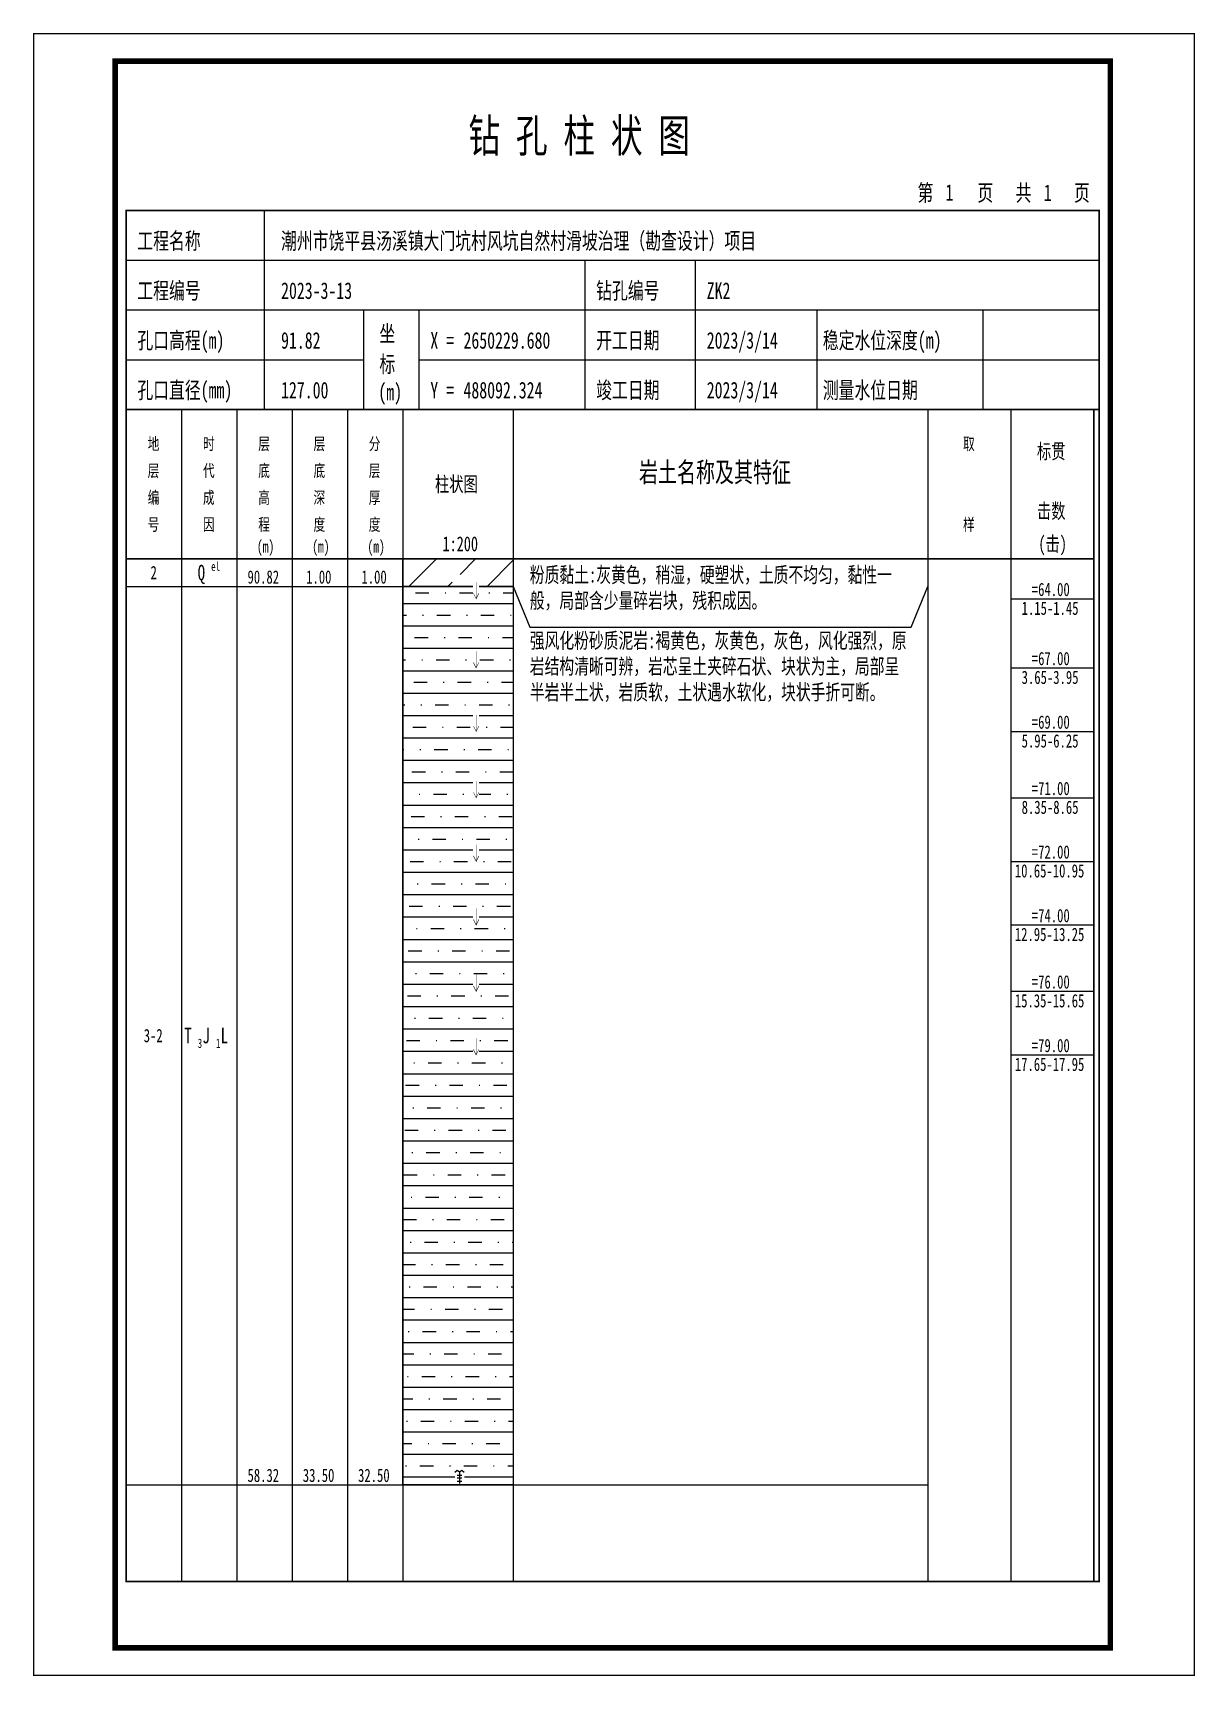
# Model space of a CAD drawing. Extents: x -17 to 4273, y -202 to 95.
# Drawn here: x 238.1 to 448.4, y -202.1 to 95.1 of the extents above; entities that cross this region are included whole.
import ezdxf
from ezdxf.enums import TextEntityAlignment as Align

# ---------------------------------------------------------------- set-up
doc = ezdxf.new("R2010")
doc.units = 0
doc.header["$MEASUREMENT"] = 0
doc.linetypes.add('DASHDOTX2', pattern=[2, 1, -0.5, 0, -0.5])
for name, color, linetype in [('GICAD_POUMIAN', 7, 'Continuous'), ('ZZT_BGBJ', 7, 'Continuous'), ('ZZT_FHD', 7, 'Continuous'), ('ZZT_TC', 7, 'Continuous')]:
    doc.layers.add(name, color=color, linetype=linetype)
doc.styles.add('BODYCONTENT', font='simfang.ttf', dxfattribs={"width": 0.7, "height": 2.8})
doc.styles.add('BODYTITLE', font='simfang.ttf', dxfattribs={"width": 0.7, "height": 3.6})
doc.styles.add('标注栏-第一列', font='', dxfattribs={"width": 0.7, "height": 3})
doc.styles.get('标注栏-第一列').set_extended_font_data('SimSun')

msp = doc.modelspace()

# ---------------------------------------------------------------- texts
at = {"layer": 'ZZT_TC', "color": 7, "style": 'BODYTITLE', "width": 0.7}
for s, height, p in [('地', 2.21, (258.87, 19.03)), ('时', 2.21, (268.87, 19.03)), ('层', 2.21, (278.87, 19.03)), ('层', 2.21, (288.87, 19.03)), ('分', 2.21, (298.87, 19.03)), ('取', 2.21, (406.37, 19.03)), ('标贯', 2.7, (419.74, 17.28)), ('岩土名称及其特征', 3.6, (347.75, 12.78)), ('层', 2.21, (258.87, 14.16)), ('代', 2.21, (268.87, 14.16)), ('底', 2.21, (278.87, 14.16)), ('底', 2.21, (288.87, 14.16)), ('层', 2.21, (298.87, 14.16)), ('柱状图', 2.7, (310.85, 11.34)), ('编', 2.21, (258.87, 9.3)), ('成', 2.21, (268.87, 9.3)), ('高', 2.21, (278.87, 9.3)), ('深', 2.21, (288.87, 9.3)), ('厚', 2.21, (298.87, 9.3)), ('击数', 2.7, (419.74, 6.48)), ('号', 2.21, (258.87, 4.43)), ('因', 2.21, (268.87, 4.43)), ('程', 2.21, (278.87, 4.43)), ('度', 2.21, (288.87, 4.43)), ('度', 2.21, (298.87, 4.43)), ('样', 2.21, (406.37, 4.43)), ('(m)', 2.213, (278.62, 0.44)), ('(m)', 2.213, (288.62, 0.44)), ('(m)', 2.213, (298.62, 0.44)), ('1:200', 2.7, (312.2, 0.54)), ('(击)', 2.7, (420, 0.54))]:
    msp.add_text(s, height=height, dxfattribs=at).set_placement(p, align=Align.BOTTOM_LEFT)
at = {"layer": 'ZZT_TC', "color": 7, "style": 'BODYCONTENT', "width": 0.7}
for s, height, p in [('2', 2.4, (259.39, -3.7)), ('Q', 2.8, (267.92, -3.9)), ('el', 1.68, (270.36, -2.22)), ('90.82', 2.4, (276.93, -4.5)), ('1.00', 2.4, (287.54, -4.5)), ('1.00', 2.4, (297.54, -4.5)), ('=64.00', 2.4, (418.81, -6.75)), ('1.15-1.45', 2.4, (416.97, -10.15)), ('=67.00', 2.4, (418.81, -19.25)), ('3.65-3.95', 2.4, (416.97, -22.65)), ('=69.00', 2.4, (418.81, -30.75)), ('5.95-6.25', 2.4, (416.97, -34.15)), ('=71.00', 2.4, (418.81, -42.75)), ('8.35-8.65', 2.4, (416.97, -46.15)), ('=72.00', 2.4, (418.81, -54.25)), ('10.65-10.95', 2.4, (415.74, -57.65)), ('=74.00', 2.4, (418.81, -65.75)), ('12.95-13.25', 2.4, (415.74, -69.15)), ('=76.00', 2.4, (418.81, -77.75)), ('15.35-15.65', 2.4, (415.74, -81.15)), ('3-2', 2.4, (258.16, -87.45)), ('T', 2.8, (265.49, -87.65)), ('J', 2.8, (268.78, -87.65)), ('L', 2.8, (272.08, -87.65)), ('3', 1.68, (267.92, -88.49)), ('1', 1.68, (271.22, -88.49)), ('=79.00', 2.4, (418.81, -89.25)), ('17.65-17.95', 2.4, (415.74, -92.65)), ('58.32', 2.4, (276.93, -167)), ('33.50', 2.4, (286.93, -167)), ('32.50', 2.4, (296.93, -167))]:
    msp.add_text(s, height=height, dxfattribs=at).set_placement(p)
at = {"layer": 'ZZT_TC', "color": 7, "char_height": 2.8, "width": 69, "attachment_point": 1, "style": 'BODYCONTENT'}
for s, insert in [('粉质黏土:灰黄色，稍湿，硬塑状，土质不均匀，黏性一般，局部含少量碎岩块，残积成因。', (328, -1.5)), ('强风化粉砂质泥岩:褐黄色，灰黄色，灰色，风化强烈，原岩结构清晰可辨，岩芯呈土夹碎石状、块状为主，局部呈半岩半土状，岩质软，土状遇水软化，块状手折可断。', (328, -13.39))]:
    msp.add_mtext(s, dxfattribs=dict(at, insert=insert))

# ---------------------------------------------------------------- blocks, each defined once
blk = doc.blocks.new('FH_QIANG_C')
blk.add_wipeout([(0, 0), (1.13, 0), (1.13, 1.61), (0, 1.61)])
at = {"layer": 'GICAD_POUMIAN', "color": 1}
for p, q in [((0, 1.4), (0.28, 1.61)), ((0.28, 1.61), (0.56, 1.41)), ((0.28, 0.28), (0.86, 0.28)), ((0.29, 1.02), (0.84, 1.02)), ((0.29, 0.68), (0.84, 0.68)), ((0.56, 1.41), (0.84, 1.61)), ((0.56, 1.41), (0.56, 0)), ((0.84, 1.61), (1.13, 1.4))]:
    blk.add_line(p, q, dxfattribs=at)
blk = doc.blocks.new('zztSLbg')
blk.add_wipeout([(-0.05, -0.11), (1.04, -0.11), (1.04, 3), (-0.05, 3)])
at = {"color": 1, "const_width": 0.1}
for points in [[(0.5, 3), (0.5, 0)], [(0, 1), (0.5, 0), (1, 1)]]:
    blk.add_lwpolyline(points, dxfattribs=at)
blk = doc.blocks.new('block2', base_point=(16.77, 229))
for p, q in [((41.77, 229), (41.77, 265)), ((16.77, 256), (192.77, 256)), ((99.77, 229), (99.77, 256)), ((119.77, 229), (119.77, 256)), ((16.77, 247), (192.77, 247)), ((59.77, 229), (59.77, 247)), ((69.77, 229), (69.77, 247)), ((141.77, 229), (141.77, 247)), ((171.77, 229), (171.77, 247)), ((16.77, 238), (59.77, 238)), ((69.77, 238), (192.77, 238))]:
    blk.add_line(p, q)
for points, const_width in [([(0, 0), (210, 0), (210, 297), (0, 297)], 0.25), ([(14.77, 5), (194.77, 5), (194.77, 292), (14.77, 292)], 1), ([(16.77, 265), (192.77, 265), (192.77, 17), (16.77, 17)], 0.3)]:
    blk.add_lwpolyline(points, close=True, dxfattribs=dict(const_width=const_width))
at = {"const_width": 0.3}
blk.add_lwpolyline([(16.77, 229), (192.77, 229)], dxfattribs=at)
at = {"style": '标注栏-第一列', "width": 0.7}
for s, height, p in [('钻 孔 柱 状 图', 6, (78.67, 275.54)), ('第', 3, (159.9, 266.7)), (' 1', 3, (163.55, 266.75)), ('页', 3, (170.73, 266.7)), ('共', 3, (177.65, 266.7)), (' 1', 3, (181.31, 266.7)), ('页', 3, (188.21, 266.7)), ('工程名称', 3, (18.77, 258)), ('潮州市饶平县汤溪镇大门坑村风坑自然村滑坡治理（勘查设计）项目', 3, (44.77, 258)), ('工程编号', 3, (18.77, 249)), ('2023-3-13', 3, (44.77, 249)), ('钻孔编号', 3, (101.77, 249)), ('ZK2', 3, (121.77, 249)), ('坐', 3, (62.56, 241.24)), ('孔口高程(m)', 3, (18.77, 240)), ('91.82', 3, (44.77, 240)), ('X =', 3, (71.77, 240)), ('2650229.680', 3, (77.77, 240)), ('开工日期', 3, (101.77, 240)), ('2023/3/14', 3, (121.77, 240)), ('稳定水位深度(m)', 3, (142.77, 240)), ('标', 3, (62.56, 235.7)), ('孔口直径(mm)', 3, (18.77, 231)), ('127.00', 3, (44.77, 231)), ('(m) ', 3, (62.37, 230.65)), ('Y =', 3, (71.77, 231)), ('488092.324', 3, (77.77, 231)), ('竣工日期', 3, (101.77, 231)), ('2023/3/14', 3, (121.77, 231)), ('测量水位日期', 3, (142.77, 231))]:
    blk.add_text(s, height=height, dxfattribs=at).set_placement(p)

# ---------------------------------------------------------------- hatches: boundary and pattern name
at = {"layer": 'ZZT_TC'}
h = msp.add_hatch(dxfattribs=at)
h.set_pattern_fill('GKFZNT', color=256, style=0)
h.set_pattern_definition([(45, (0, 0), (-7.07107, 7.07107), []), (45, (7.071, 0), (-7.07107, 7.07107), [4, -2])])
h.paths.add_polyline_path([(305, 0), (325, 0), (325, -5), (305, -5)], flags=0)
h = msp.add_hatch(dxfattribs=at)
h.set_pattern_fill('GKFSZNY', color=256, style=0)
h.set_pattern_definition([(0, (0, 0), (0, 4.05), []), (0, (3.24, 1.944), (4.05, 4.05), [0.162, -2.43, 2.43, -2.916])])
h.paths.add_polyline_path([(305, -5), (325, -5), (325, -167.5), (305, -167.5)], flags=0)

# ---------------------------------------------------------------- linework, layer by layer
at = {"layer": 'ZZT_FHD', "linetype": 'DASHDOTX2'}
msp.add_line((305, -5), (325, -5), dxfattribs=at)
at = {"layer": 'ZZT_TC'}
for p, q in [((255, 27), (255, -185)), ((265, 27), (265, -185)), ((275, 27), (275, -185)), ((285, 27), (285, -185)), ((295, 27), (295, -185)), ((305, 27), (305, -185)), ((325, 27), (325, -185)), ((400, 27), (400, -185)), ((415, 27), (415, -185)), ((430, 27), (430, -185)), ((255, -5), (265, -5)), ((265, -5), (275, -5)), ((275, -5), (285, -5)), ((285, -5), (295, -5)), ((295, -5), (305, -5)), ((325, -5), (328, -12.39)), ((397, -12.39), (400, -5)), ((415, -7.25), (430, -7.25)), ((328, -12.39), (397, -12.39)), ((415, -19.75), (430, -19.75)), ((415, -31.25), (430, -31.25)), ((415, -43.25), (430, -43.25)), ((415, -54.75), (430, -54.75)), ((415, -66.25), (430, -66.25)), ((415, -78.25), (430, -78.25)), ((415, -89.75), (430, -89.75)), ((255, -167.5), (265, -167.5)), ((265, -167.5), (275, -167.5)), ((275, -167.5), (285, -167.5)), ((285, -167.5), (295, -167.5)), ((295, -167.5), (305, -167.5)), ((305, -167.5), (325, -167.5)), ((325, -167.5), (400, -167.5))]:
    msp.add_line(p, q, dxfattribs=at)
at = {"layer": 'ZZT_TC', "color": 7, "const_width": 0.3}
msp.add_lwpolyline([(255, 0), (430, 0)], dxfattribs=at)
at = {"layer": 'ZZT_TC'}
for points in [[(305, 0), (325, 0), (325, -5), (305, -5)], [(305, -5), (325, -5), (325, -167.5), (305, -167.5)]]:
    msp.add_lwpolyline(points, close=True, dxfattribs=at)

msp.set_redraw_order([(e.dxf.handle, doc.entitydb.next_handle()) for e in msp.query("TEXT MTEXT ATTDEF DIMENSION ARC_DIMENSION")])  # texts and dimensions are drawn at this point

# ---------------------------------------------------------------- next in the draw order: block references
at = {"layer": 'ZZT_BGBJ'}
for p in [(317.79, -7.25), (317.79, -19.75), (317.79, -31.25), (317.79, -43.25), (317.79, -54.75), (317.79, -66.25), (317.79, -78.25), (317.79, -89.75)]:
    msp.add_blockref('zztSLbg', p, dxfattribs=at)
at = {"layer": 'ZZT_FHD', "linetype": 'DASHDOTX2', "xscale": 1.5, "yscale": 1.5}
msp.add_blockref('FH_QIANG_C', (314.44, -167.3), dxfattribs=at)

# ---------------------------------------------------------------- next in the draw order: linework, layer by layer
at = {"layer": 'ZZT_FHD', "linetype": 'DASHDOTX2'}
msp.add_line((305, -167.5), (325, -167.5), dxfattribs=at)
at = {"layer": 'ZZT_TC', "color": 7, "const_width": 0.3, "flags": 128}
msp.add_lwpolyline([(255, 27), (430, 27), (430, -185), (255, -185)], close=True, dxfattribs=at)

# ---------------------------------------------------------------- next in the draw order: block references
at = {"layer": 'ZZT_TC'}
msp.add_blockref('block2', (255, 27), dxfattribs=at)

doc.saveas('drawing.dxf')
